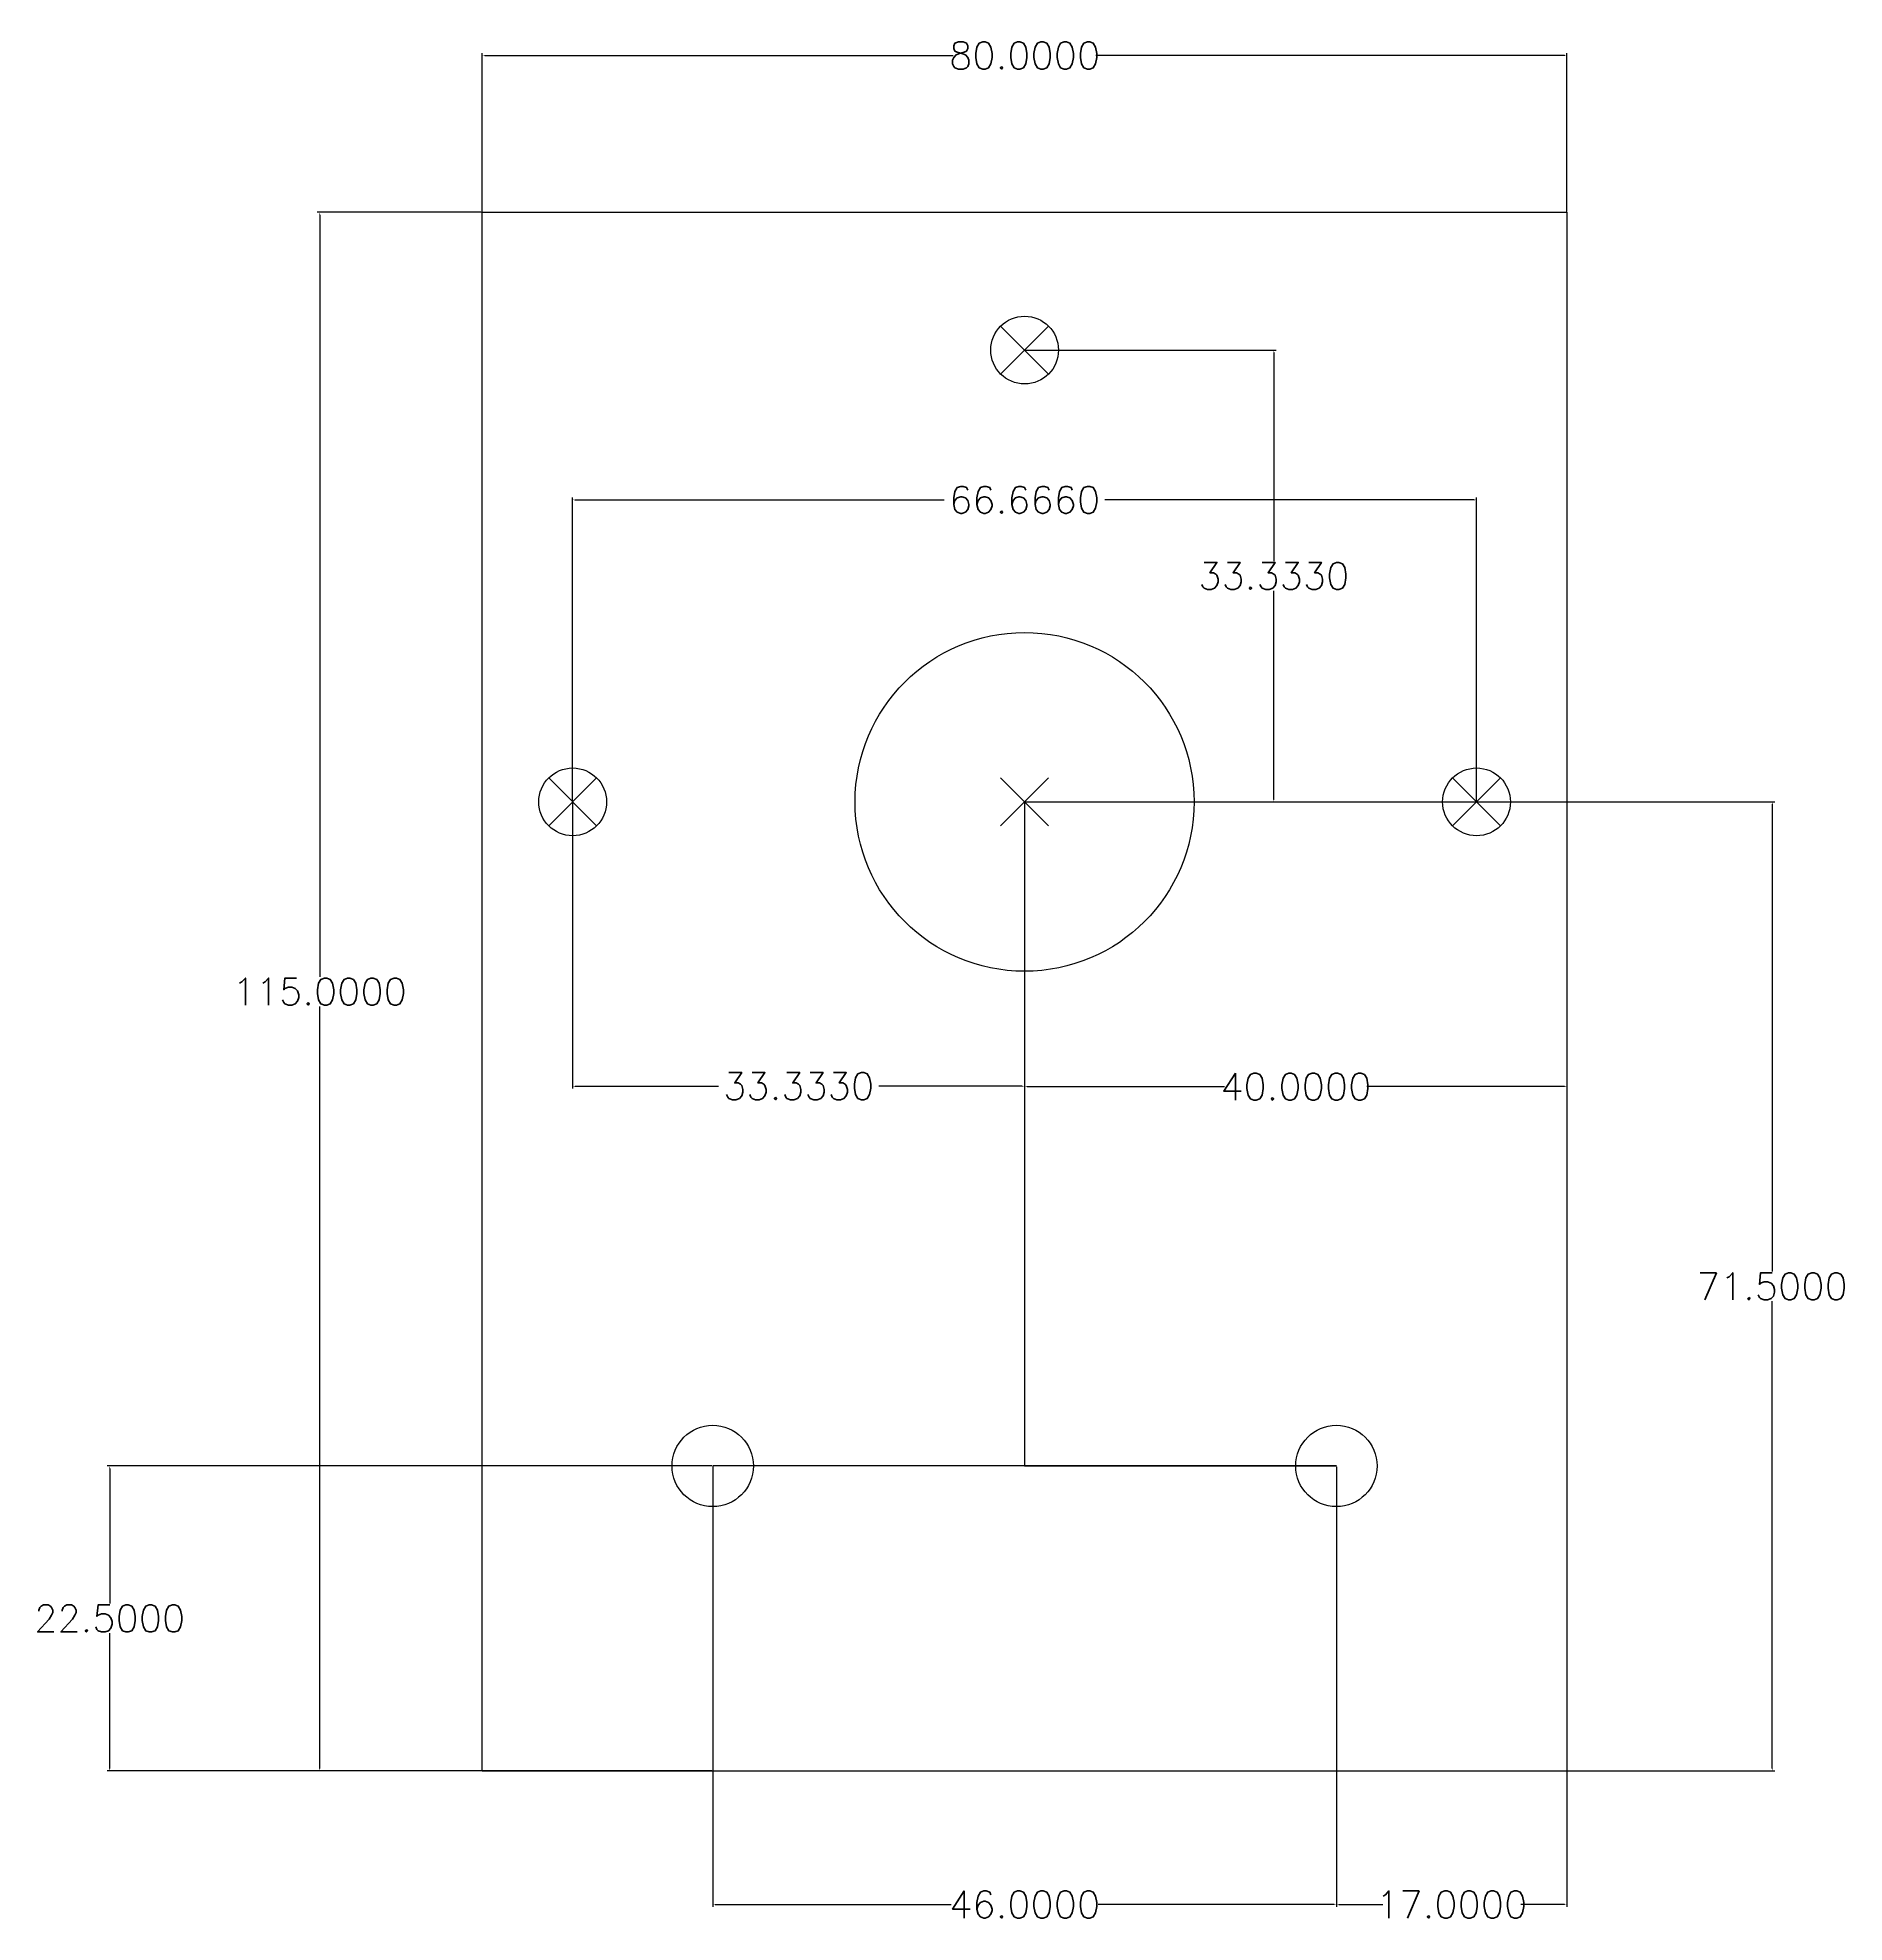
# Model space of a CAD drawing. Header units: millimetres. Extents: x -3355 to -2153, y 800 to 1253.
# Drawn here: x -2286.7 to -2153.5, y 799.5 to 938.6 of the extents above.
import ezdxf

# ---------------------------------------------------------------- set-up
doc = ezdxf.new("R2010")
doc.units = ezdxf.units.MM
doc.header["$MEASUREMENT"] = 0
doc.layers.add('PARTS', color=7, linetype='Continuous')
doc.styles.get("Standard").update_dxf_attribs({"font": 'txt.shx', "height": 2})
doc.dimstyles.get("Standard").update_dxf_attribs({"dimtxt": 0.18, "dimasz": 0.18, "dimexe": 0.18, "dimexo": 0.0625, "dimgap": 0.09, "dimtad": 0, "dimtih": 1, "dimtoh": 1, "dimdec": 4, "dimzin": 0, "dimdsep": 46, "dimtxsty": 'Standard', "dimcen": 0.09, "dimadec": 0, "dimazin": 0, "dimtfac": 1, "dimtdec": 4, "dimtofl": 0, "dimtmove": 0, "dimatfit": 3, "dimfxl": 1, "dimtolj": 1, "dimtzin": 0, "dimarcsym": 0})

# ---------------------------------------------------------------- blocks, each defined once
blk = doc.blocks.new('*D14')
at = {"layer": 'Defpoints', "color": 0, "transparency": 16777216}
for p in [(-2265.94, 925.68), (-2253.95, 925.68), (-2253.95, 810.68)]:
    blk.add_point(p, dxfattribs=at)
at = {"layer": 'PARTS', "color": 0, "lineweight": -2, "transparency": 16777216}
for p, q in [((-2254.02, 925.68), (-2266.12, 925.68)), ((-2265.94, 925.5), (-2265.94, 869.27)), ((-2265.94, 810.86), (-2265.94, 867.09)), ((-2254.02, 810.68), (-2266.12, 810.68))]:
    blk.add_line(p, q, dxfattribs=at)
at = {"layer": 'PARTS', "color": 0, "transparency": 16777216}
for points in [[(-2265.97, 925.5), (-2265.91, 925.5), (-2265.94, 925.68)], [(-2265.97, 810.86), (-2265.91, 810.86), (-2265.94, 810.68)]]:
    blk.add_solid(points, dxfattribs=at)
at = {"layer": 'PARTS', "color": 0, "transparency": 16777216, "insert": (-2265.94, 868.18), "char_height": 2, "attachment_point": 5}
blk.add_mtext('\\A1;115.0000', dxfattribs=at)
blk = doc.blocks.new('*D15')
at = {"layer": 'Defpoints', "color": 0, "transparency": 16777216}
for p in [(-2173.95, 937.25), (-2253.95, 925.68), (-2173.95, 925.68)]:
    blk.add_point(p, dxfattribs=at)
at = {"layer": 'PARTS', "color": 0, "lineweight": -2, "transparency": 16777216}
for p, q in [((-2253.95, 925.74), (-2253.95, 937.43)), ((-2253.77, 937.25), (-2219.21, 937.25)), ((-2174.13, 937.25), (-2208.7, 937.25)), ((-2173.95, 925.74), (-2173.95, 937.43))]:
    blk.add_line(p, q, dxfattribs=at)
at = {"layer": 'PARTS', "color": 0, "transparency": 16777216}
for points in [[(-2253.77, 937.28), (-2253.77, 937.22), (-2253.95, 937.25)], [(-2174.13, 937.28), (-2174.13, 937.22), (-2173.95, 937.25)]]:
    blk.add_solid(points, dxfattribs=at)
at = {"layer": 'PARTS', "color": 0, "transparency": 16777216, "insert": (-2213.95, 937.25), "char_height": 2, "attachment_point": 5}
blk.add_mtext('\\A1;80.0000', dxfattribs=at)
blk = doc.blocks.new('*D16')
at = {"layer": 'Defpoints', "color": 0, "transparency": 16777216}
for p in [(-2236.95, 833.18), (-2281.43, 810.68), (-2236.95, 810.68)]:
    blk.add_point(p, dxfattribs=at)
at = {"layer": 'PARTS', "color": 0, "lineweight": -2, "transparency": 16777216}
for p, q in [((-2237.02, 833.18), (-2281.61, 833.18)), ((-2281.43, 833), (-2281.43, 823.02)), ((-2281.43, 810.86), (-2281.43, 820.84)), ((-2237.02, 810.68), (-2281.61, 810.68))]:
    blk.add_line(p, q, dxfattribs=at)
at = {"layer": 'PARTS', "color": 0, "transparency": 16777216}
for points in [[(-2281.46, 833), (-2281.4, 833), (-2281.43, 833.18)], [(-2281.46, 810.86), (-2281.4, 810.86), (-2281.43, 810.68)]]:
    blk.add_solid(points, dxfattribs=at)
at = {"layer": 'PARTS', "color": 0, "transparency": 16777216, "insert": (-2281.43, 821.93), "char_height": 2, "attachment_point": 5}
blk.add_mtext('\\A1;22.5000', dxfattribs=at)
blk = doc.blocks.new('*D17')
at = {"layer": 'Defpoints', "color": 0, "transparency": 16777216}
for p in [(-2190.95, 833.18), (-2173.95, 833.18), (-2173.95, 800.82)]:
    blk.add_point(p, dxfattribs=at)
at = {"layer": 'PARTS', "color": 0, "lineweight": -2, "transparency": 16777216}
for p, q in [((-2190.95, 833.12), (-2190.95, 800.64)), ((-2173.95, 833.12), (-2173.95, 800.64)), ((-2190.77, 800.82), (-2187.54, 800.82)), ((-2174.13, 800.82), (-2177.36, 800.82))]:
    blk.add_line(p, q, dxfattribs=at)
at = {"layer": 'PARTS', "color": 0, "transparency": 16777216}
for points in [[(-2190.77, 800.85), (-2190.77, 800.79), (-2190.95, 800.82)], [(-2174.13, 800.85), (-2174.13, 800.79), (-2173.95, 800.82)]]:
    blk.add_solid(points, dxfattribs=at)
at = {"layer": 'PARTS', "color": 0, "transparency": 16777216, "insert": (-2182.45, 800.82), "char_height": 2, "attachment_point": 5}
blk.add_mtext('\\A1;17.0000', dxfattribs=at)
blk = doc.blocks.new('*D18')
at = {"layer": 'Defpoints', "color": 0, "transparency": 16777216}
for p in [(-2236.95, 833.18), (-2190.95, 833.12), (-2190.95, 800.82)]:
    blk.add_point(p, dxfattribs=at)
at = {"layer": 'PARTS', "color": 0, "lineweight": -2, "transparency": 16777216}
for p, q in [((-2236.95, 833.12), (-2236.95, 800.64)), ((-2190.95, 833.06), (-2190.95, 800.64)), ((-2236.77, 800.82), (-2219.38, 800.82)), ((-2191.13, 800.82), (-2208.53, 800.82))]:
    blk.add_line(p, q, dxfattribs=at)
at = {"layer": 'PARTS', "color": 0, "transparency": 16777216}
for points in [[(-2236.77, 800.85), (-2236.77, 800.79), (-2236.95, 800.82)], [(-2191.13, 800.85), (-2191.13, 800.79), (-2190.95, 800.82)]]:
    blk.add_solid(points, dxfattribs=at)
at = {"layer": 'PARTS', "color": 0, "transparency": 16777216, "insert": (-2213.95, 800.82), "char_height": 2, "attachment_point": 5}
blk.add_mtext('\\A1;46.0000', dxfattribs=at)
blk = doc.blocks.new('*D19')
at = {"layer": 'Defpoints', "color": 0, "transparency": 16777216}
for p in [(-2213.95, 882.18), (-2173.95, 882.18), (-2173.95, 861.17)]:
    blk.add_point(p, dxfattribs=at)
at = {"layer": 'PARTS', "color": 0, "lineweight": -2, "transparency": 16777216}
for p, q in [((-2213.95, 882.12), (-2213.95, 860.99)), ((-2173.95, 882.12), (-2173.95, 860.99)), ((-2213.77, 861.17), (-2199.21, 861.17)), ((-2174.13, 861.17), (-2188.7, 861.17))]:
    blk.add_line(p, q, dxfattribs=at)
at = {"layer": 'PARTS', "color": 0, "transparency": 16777216}
for points in [[(-2213.77, 861.2), (-2213.77, 861.14), (-2213.95, 861.17)], [(-2174.13, 861.2), (-2174.13, 861.14), (-2173.95, 861.17)]]:
    blk.add_solid(points, dxfattribs=at)
at = {"layer": 'PARTS', "color": 0, "transparency": 16777216, "insert": (-2193.95, 861.17), "char_height": 2, "attachment_point": 5}
blk.add_mtext('\\A1;40.0000', dxfattribs=at)
blk = doc.blocks.new('*D20')
at = {"layer": 'Defpoints', "color": 0, "transparency": 16777216}
for p in [(-2180.62, 904.46), (-2247.29, 882.18), (-2180.62, 882.18)]:
    blk.add_point(p, dxfattribs=at)
at = {"layer": 'PARTS', "color": 0, "lineweight": -2, "transparency": 16777216}
for p, q in [((-2247.29, 882.24), (-2247.29, 904.64)), ((-2247.11, 904.46), (-2219.88, 904.46)), ((-2180.8, 904.46), (-2208.03, 904.46)), ((-2180.62, 882.24), (-2180.62, 904.64))]:
    blk.add_line(p, q, dxfattribs=at)
at = {"layer": 'PARTS', "color": 0, "transparency": 16777216}
for points in [[(-2247.11, 904.49), (-2247.11, 904.43), (-2247.29, 904.46)], [(-2180.8, 904.49), (-2180.8, 904.43), (-2180.62, 904.46)]]:
    blk.add_solid(points, dxfattribs=at)
at = {"layer": 'PARTS', "color": 0, "transparency": 16777216, "insert": (-2213.95, 904.46), "char_height": 2, "attachment_point": 5}
blk.add_mtext('\\A1;66.6660', dxfattribs=at)
blk = doc.blocks.new('*D21')
at = {"layer": 'Defpoints', "color": 0, "transparency": 16777216}
for p in [(-2247.29, 882.18), (-2213.95, 882.18), (-2213.95, 861.2)]:
    blk.add_point(p, dxfattribs=at)
at = {"layer": 'PARTS', "color": 0, "lineweight": -2, "transparency": 16777216}
for p, q in [((-2247.29, 882.12), (-2247.29, 861.02)), ((-2213.95, 882.12), (-2213.95, 861.02)), ((-2247.11, 861.2), (-2236.54, 861.2)), ((-2214.13, 861.2), (-2224.7, 861.2))]:
    blk.add_line(p, q, dxfattribs=at)
at = {"layer": 'PARTS', "color": 0, "transparency": 16777216}
for points in [[(-2247.11, 861.23), (-2247.11, 861.17), (-2247.29, 861.2)], [(-2214.13, 861.23), (-2214.13, 861.17), (-2213.95, 861.2)]]:
    blk.add_solid(points, dxfattribs=at)
at = {"layer": 'PARTS', "color": 0, "transparency": 16777216, "insert": (-2230.62, 861.2), "char_height": 2, "attachment_point": 5}
blk.add_mtext('\\A1;33.3330', dxfattribs=at)
blk = doc.blocks.new('*D22')
at = {"layer": 'Defpoints', "color": 0, "transparency": 16777216}
for p in [(-2213.95, 915.51), (-2195.57, 915.51), (-2213.95, 882.18)]:
    blk.add_point(p, dxfattribs=at)
at = {"layer": 'PARTS', "color": 0, "lineweight": -2, "transparency": 16777216}
for p, q in [((-2213.89, 915.51), (-2195.39, 915.51)), ((-2195.57, 915.33), (-2195.57, 899.94)), ((-2195.57, 882.36), (-2195.57, 897.76)), ((-2213.89, 882.18), (-2195.39, 882.18))]:
    blk.add_line(p, q, dxfattribs=at)
at = {"layer": 'PARTS', "color": 0, "transparency": 16777216}
for points in [[(-2195.6, 915.33), (-2195.54, 915.33), (-2195.57, 915.51)], [(-2195.6, 882.36), (-2195.54, 882.36), (-2195.57, 882.18)]]:
    blk.add_solid(points, dxfattribs=at)
at = {"layer": 'PARTS', "color": 0, "transparency": 16777216, "insert": (-2195.57, 898.85), "char_height": 2, "attachment_point": 5}
blk.add_mtext('\\A1;33.3330', dxfattribs=at)
blk = doc.blocks.new('*D23')
at = {"layer": 'Defpoints', "color": 0, "transparency": 16777216}
for p in [(-2213.95, 882.18), (-2213.95, 810.68), (-2158.81, 810.68)]:
    blk.add_point(p, dxfattribs=at)
at = {"layer": 'PARTS', "color": 0, "lineweight": -2, "transparency": 16777216}
for p, q in [((-2213.89, 882.18), (-2158.63, 882.18)), ((-2158.81, 882), (-2158.81, 847.52)), ((-2158.81, 810.86), (-2158.81, 845.34)), ((-2213.89, 810.68), (-2158.63, 810.68))]:
    blk.add_line(p, q, dxfattribs=at)
at = {"layer": 'PARTS', "color": 0, "transparency": 16777216}
for points in [[(-2158.84, 882), (-2158.78, 882), (-2158.81, 882.18)], [(-2158.84, 810.86), (-2158.78, 810.86), (-2158.81, 810.68)]]:
    blk.add_solid(points, dxfattribs=at)
at = {"layer": 'PARTS', "color": 0, "transparency": 16777216, "insert": (-2158.81, 846.43), "char_height": 2, "attachment_point": 5}
blk.add_mtext('\\A1;71.5000', dxfattribs=at)

msp = doc.modelspace()

# ---------------------------------------------------------------- linework, layer by layer
at = {"layer": 'PARTS'}
for p, q in [((-2253.9535, 810.68014), (-2253.9535, 925.68014)), ((-2253.9535, 925.68014), (-2173.9535, 925.68014)), ((-2173.9535, 925.68014), (-2173.9535, 810.68014)), ((-2215.72127, 913.74539), (-2212.18574, 917.28092)), ((-2212.18574, 913.74539), (-2215.72127, 917.28092)), ((-2213.9535, 915.51316), (-2212.18574, 913.74539)), ((-2249.05428, 880.41238), (-2245.51875, 883.94791)), ((-2245.51875, 880.41238), (-2249.05428, 883.94791)), ((-2215.72127, 880.41238), (-2212.18574, 883.94791)), ((-2212.18574, 880.41238), (-2215.72127, 883.94791)), ((-2182.38826, 880.41238), (-2178.85272, 883.94791)), ((-2178.85272, 880.41238), (-2182.38826, 883.94791)), ((-2247.28652, 882.18014), (-2245.51875, 880.41238)), ((-2213.9535, 882.18014), (-2212.18574, 880.41238)), ((-2213.9535, 882.18014), (-2213.9535, 857.18014)), ((-2180.62049, 882.18014), (-2178.85272, 880.41238)), ((-2213.9535, 857.18014), (-2213.9535, 855.68014)), ((-2213.9535, 855.68014), (-2213.9535, 833.18014)), ((-2190.9535, 833.18014), (-2236.9535, 833.18014)), ((-2236.9535, 833.18014), (-2236.9535, 810.68014)), ((-2213.9535, 833.18014), (-2190.9535, 833.18014)), ((-2253.9535, 810.68014), (-2173.9535, 810.68014))]:
    msp.add_line(p, q, dxfattribs=at)
for centre, radius in [((-2213.9535, 915.51316), 2.5), ((-2213.9535, 882.18014), 12.5), ((-2247.28652, 882.18014), 2.5), ((-2180.62049, 882.18014), 2.5), ((-2236.9535, 833.18014), 3), ((-2190.9535, 833.18014), 3)]:
    msp.add_circle(centre, radius, dxfattribs=at)

# ---------------------------------------------------------------- dimensions: what is measured, and where the dimension line sits
for base, p1, p2, picture, middle in [((-2173.9535, 937.25288), (-2253.9535, 925.68014), (-2173.9535, 925.68014), '*D15', (-2213.9535, 937.25288)), ((-2180.62049, 904.45662), (-2247.28652, 882.18014), (-2180.62049, 882.18014), '*D20', (-2213.9535, 904.45662)), ((-2213.9535, 861.19555), (-2247.28652, 882.18014), (-2213.9535, 882.18014), '*D21', (-2230.62001, 861.19555)), ((-2173.9535, 861.16555), (-2213.9535, 882.18014), (-2173.9535, 882.18014), '*D19', (-2193.9535, 861.16555)), ((-2190.9535, 800.82042), (-2236.9535, 833.18014), (-2190.9535, 833.11764), '*D18', (-2213.9535, 800.82042)), ((-2173.9535, 800.82042), (-2190.9535, 833.18014), (-2173.9535, 833.18014), '*D17', (-2182.4535, 800.82042))]:
    dim = msp.add_linear_dim(base=base, p1=p1, p2=p2, dimstyle='Standard', dxfattribs=at)
    dim.commit()
    dim.dimension.update_dxf_attribs({"geometry": picture, "text_midpoint": middle})
for base, p1, p2, picture, middle in [((-2265.93577, 925.68014), (-2253.9535, 810.68014), (-2253.9535, 925.68014), '*D14', (-2265.93577, 868.18014)), ((-2195.56899, 915.51316), (-2213.9535, 882.18014), (-2213.9535, 915.51316), '*D22', (-2195.56899, 898.84665)), ((-2158.81022, 810.68014), (-2213.9535, 882.18014), (-2213.9535, 810.68014), '*D23', (-2158.81022, 846.43014)), ((-2281.42696, 810.68014), (-2236.9535, 833.18014), (-2236.9535, 810.68014), '*D16', (-2281.42696, 821.93014))]:
    dim = msp.add_linear_dim(base=base, p1=p1, p2=p2, angle=90, dimstyle='Standard', dxfattribs=at)
    dim.commit()
    dim.dimension.update_dxf_attribs({"geometry": picture, "text_midpoint": middle})

doc.saveas('drawing.dxf')
